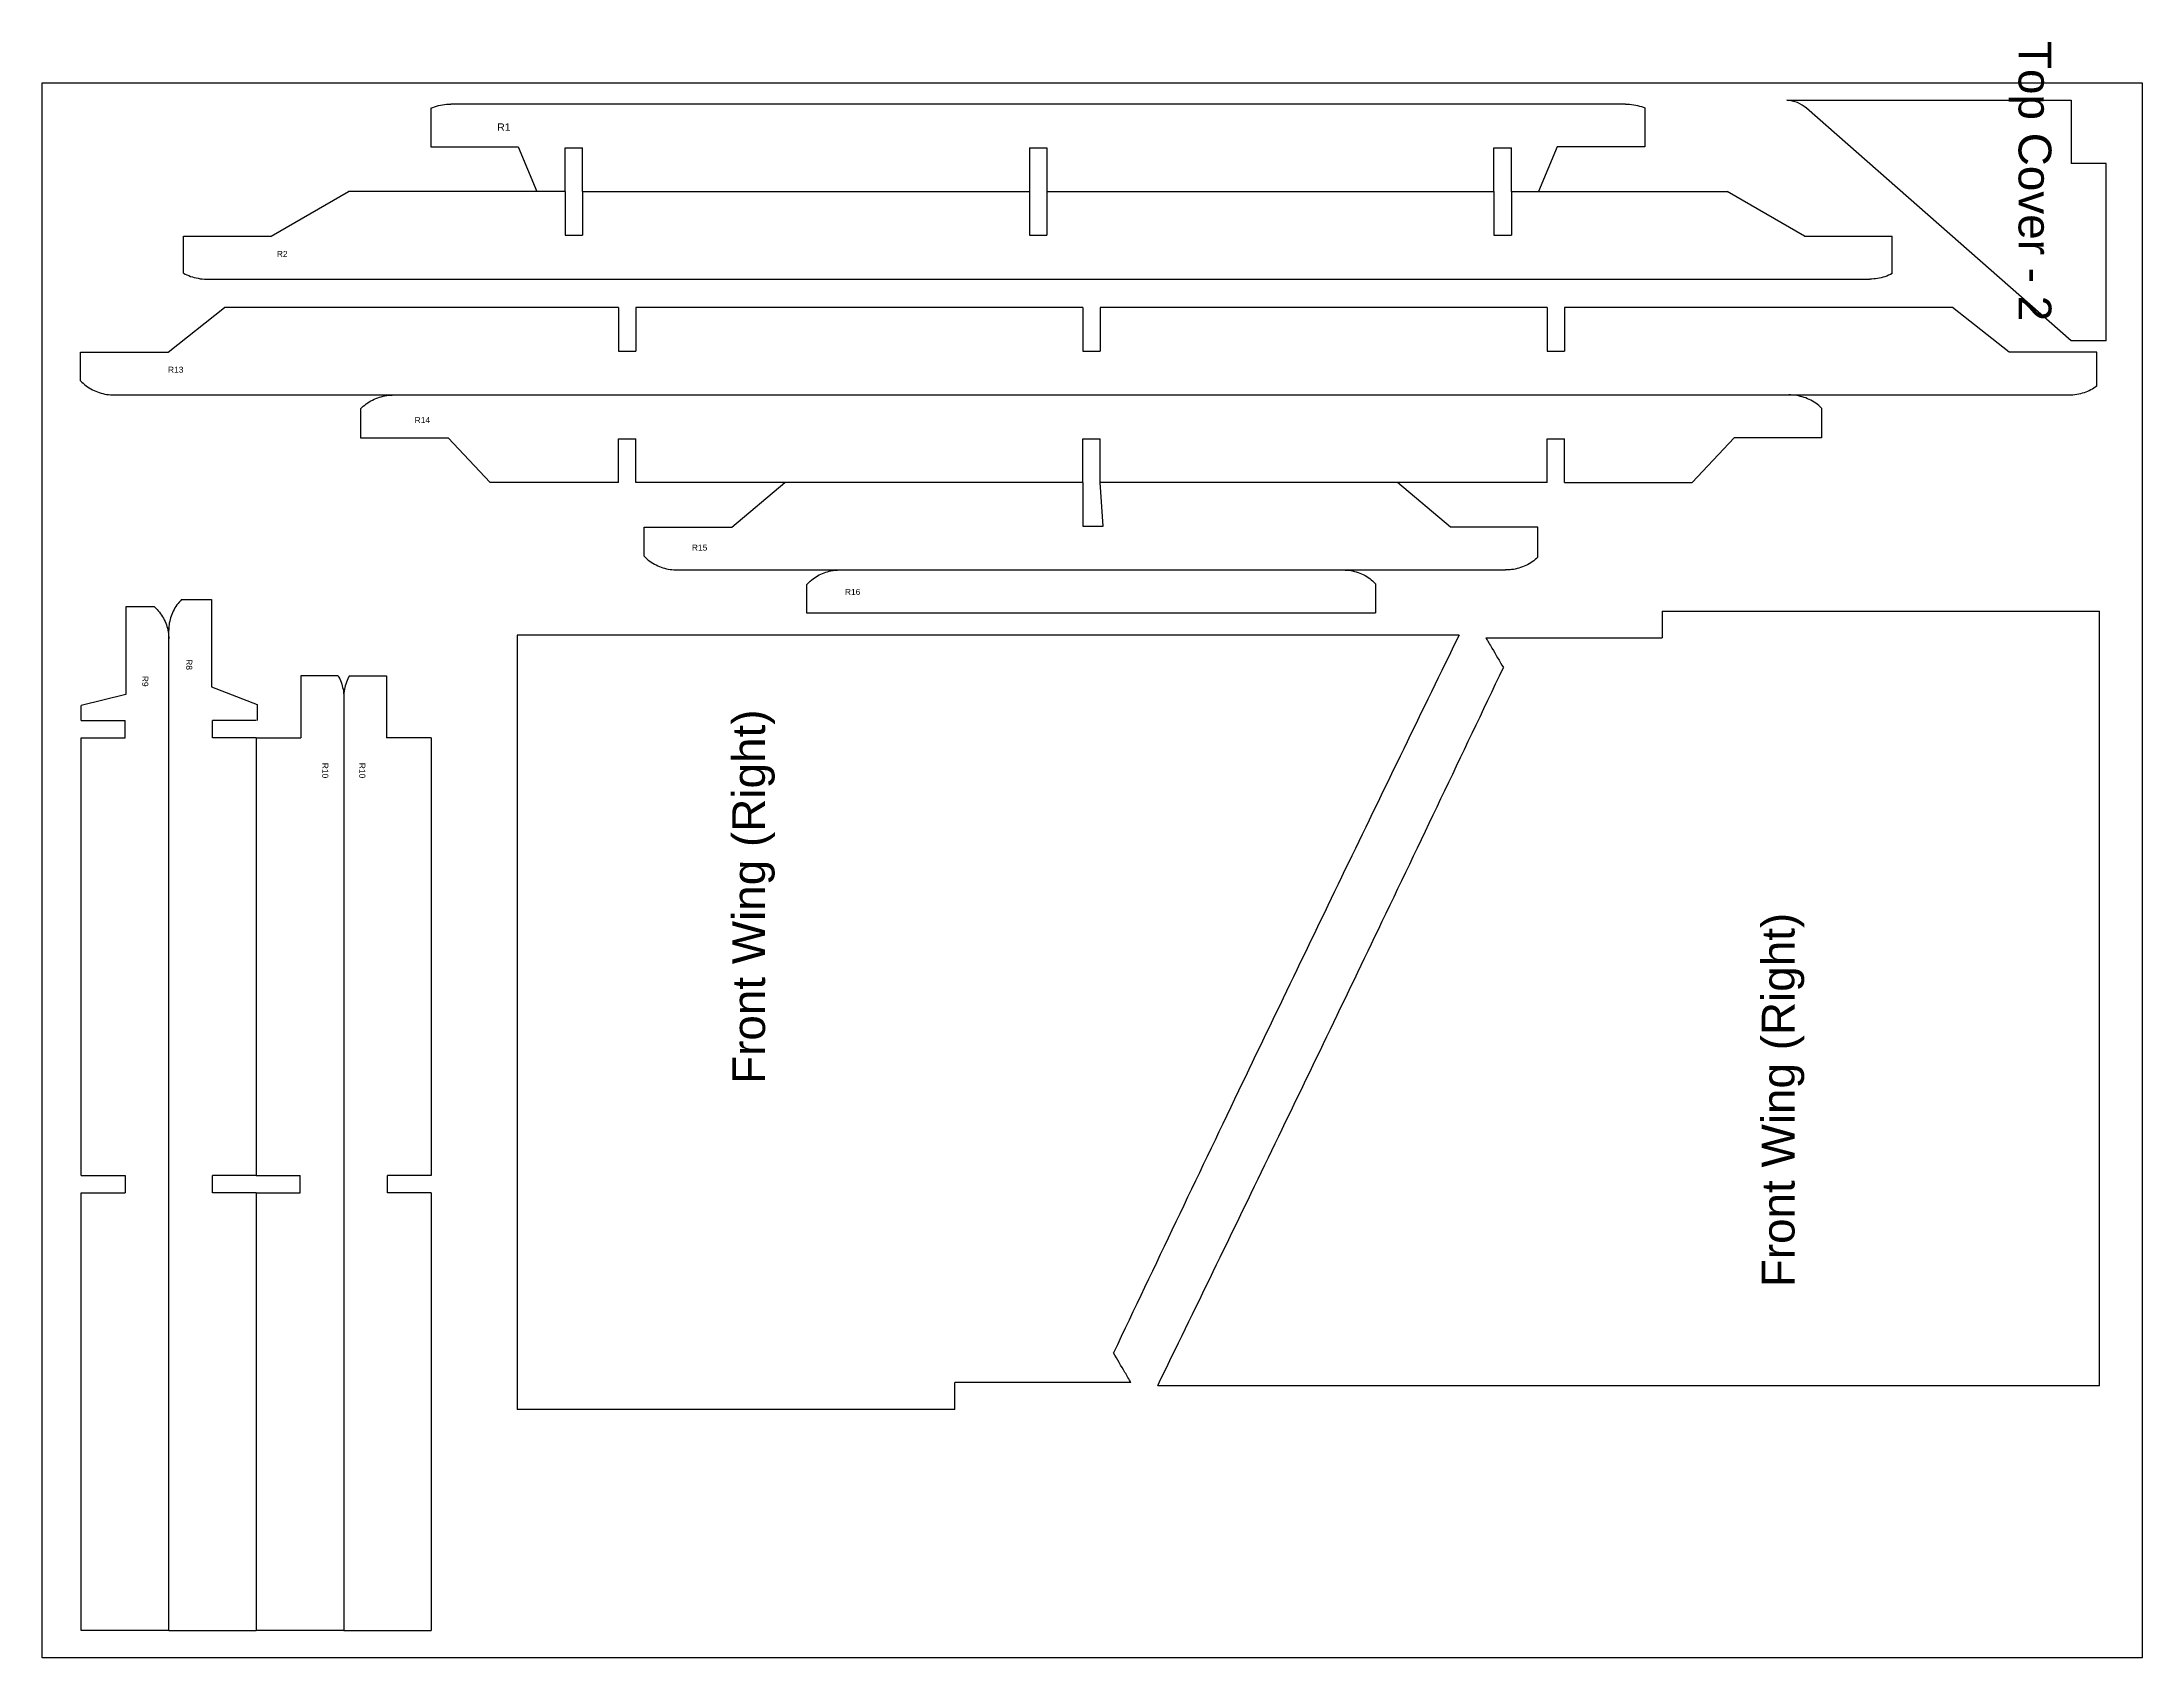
# Model space of a CAD drawing. Header units: millimetres. Extents: x -595 to -457, y 182 to 522.
# Drawn here: x -591.42 to -543.42, y 226.55 to 263.49 of the extents above; entities that cross this region are included whole.
import ezdxf

# ---------------------------------------------------------------- set-up
doc = ezdxf.new("R2010")
doc.units = ezdxf.units.MM
doc.header["$MEASUREMENT"] = 0
doc.layers.add('pic', color=7, linetype='Continuous')
doc.styles.get("Standard").update_dxf_attribs({"font": 'arial.ttf'})

msp = doc.modelspace()

# ---------------------------------------------------------------- texts
for s, height, rotation, p in [('R1', 0.1677, 360, (-581.017, 261.463)), ('R2', 0.1378, 360, (-586.057, 258.578)), ('R8', 0.1378, 270, (-588.129, 249.383)), ('R9', 0.1378, 270, (-589.134, 249.003)), ('R10', 0.1378, 270, (-585.019, 247.016)), ('R10', 0.1378, 270, (-584.172, 247.016))]:
    msp.add_text(s, height=height, rotation=rotation).set_placement(p)
for s, p in [('R13', (-588.544, 255.931)), ('R14', (-582.907, 254.78)), ('R15', (-576.571, 251.866)), ('R16', (-573.072, 250.852))]:
    msp.add_text(s, height=0.1378).set_placement(p)
at = {"char_height": 0.75}
for s, insert, attachment_point, rotation in [('Top Cover - 2', (-546.472, 263.514), 7, 270), ('Front Wing (Right)', (-574.671, 248.234), 9, 90), ('Front Wing (Right)', (-552.116, 235.03), 1, 90)]:
    msp.add_mtext_dynamic_manual_height_columns(s, width=23.1831, gutter_width=1, heights=[0], dxfattribs=dict(at, insert=insert, attachment_point=attachment_point, rotation=rotation))

# ---------------------------------------------------------------- linework, layer by layer
for p, q in [((-551.539, 262.16), (-545.045, 262.16)), ((-582.537, 261.093), (-580.537, 261.093)), ((-580.537, 261.093), (-580.111, 260.072)), ((-579.467, 260.072), (-579.467, 261.072)), ((-579.467, 261.072), (-579.067, 261.072)), ((-579.067, 260.072), (-579.067, 261.072)), ((-568.853, 261.072), (-568.453, 261.072)), ((-558.239, 260.072), (-558.239, 261.072)), ((-558.239, 261.072), (-557.839, 261.072)), ((-557.839, 260.072), (-557.839, 261.072)), ((-556.789, 261.093), (-557.215, 260.072)), ((-554.789, 261.093), (-556.789, 261.093)), ((-586.189, 259.051), (-584.421, 260.072)), ((-579.467, 260.072), (-579.467, 259.072)), ((-579.067, 260.072), (-579.067, 259.072)), ((-568.853, 260.072), (-568.853, 259.072)), ((-568.453, 260.072), (-568.453, 259.072)), ((-558.239, 260.072), (-558.239, 259.072)), ((-557.839, 260.072), (-557.839, 259.072)), ((-551.137, 259.051), (-552.905, 260.072)), ((-588.189, 259.051), (-586.189, 259.051)), ((-579.467, 259.072), (-579.067, 259.072)), ((-568.853, 259.072), (-568.453, 259.072)), ((-558.239, 259.072), (-557.839, 259.072)), ((-551.137, 259.051), (-549.137, 259.051)), ((-587.663, 258.072), (-549.643, 258.072)), ((-588.544, 256.403), (-587.251, 257.423)), ((-578.249, 257.423), (-578.249, 256.423)), ((-577.849, 257.423), (-577.849, 256.423)), ((-567.635, 257.423), (-567.635, 256.423)), ((-567.235, 257.423), (-567.235, 256.423)), ((-557.021, 257.423), (-557.021, 256.423)), ((-556.621, 257.423), (-556.621, 256.423)), ((-546.459, 256.403), (-547.752, 257.423)), ((-590.544, 256.403), (-588.544, 256.403)), ((-578.249, 256.423), (-577.849, 256.423)), ((-567.635, 256.423), (-567.235, 256.423)), ((-557.021, 256.423), (-556.621, 256.423)), ((-544.459, 256.403), (-546.459, 256.403)), ((-589.771, 255.423), (-545.099, 255.423)), ((-584.141, 254.443), (-582.141, 254.443)), ((-582.141, 254.443), (-581.183, 253.423)), ((-578.249, 253.423), (-578.249, 254.423)), ((-578.249, 254.423), (-577.849, 254.423)), ((-577.849, 253.423), (-577.849, 254.423)), ((-567.635, 253.423), (-567.635, 254.423)), ((-567.635, 254.423), (-567.235, 254.423)), ((-567.235, 253.423), (-567.235, 254.423)), ((-557.021, 253.423), (-557.021, 254.423)), ((-557.021, 254.423), (-556.621, 254.423)), ((-556.621, 253.423), (-556.621, 254.423)), ((-552.75, 254.443), (-553.707, 253.423)), ((-550.75, 254.443), (-552.75, 254.443)), ((-575.659, 252.403), (-574.446, 253.423)), ((-567.635, 253.423), (-567.635, 252.423)), ((-567.172, 252.423), (-567.235, 253.423)), ((-559.232, 252.403), (-560.444, 253.423)), ((-577.659, 252.403), (-575.659, 252.403)), ((-567.635, 252.423), (-567.172, 252.423)), ((-557.232, 252.403), (-559.232, 252.403)), ((-576.9, 251.423), (-557.97, 251.423)), ((-589.507, 250.578), (-589.507, 248.578)), ((-587.547, 250.751), (-587.547, 248.751)), ((-588.527, 227.186), (-588.527, 250.05)), ((-587.547, 248.751), (-586.506, 248.349)), ((-585.507, 249.007), (-585.507, 247.586)), ((-583.547, 249.007), (-583.547, 247.586)), ((-589.507, 248.578), (-590.527, 248.329)), ((-586.506, 248.349), (-586.506, 247.986)), ((-584.527, 248.513), (-584.527, 227.186)), ((-590.527, 247.986), (-589.527, 247.986)), ((-589.527, 247.586), (-589.527, 247.986)), ((-586.527, 247.986), (-587.527, 247.986)), ((-587.527, 247.586), (-587.527, 247.986)), ((-590.527, 247.586), (-589.527, 247.586)), ((-586.527, 247.586), (-587.527, 247.586)), ((-586.527, 247.586), (-585.507, 247.586)), ((-582.527, 247.586), (-583.547, 247.586)), ((-590.527, 237.586), (-589.527, 237.586)), ((-590.527, 237.186), (-589.527, 237.186)), ((-589.527, 237.586), (-589.527, 237.186)), ((-586.527, 237.586), (-587.527, 237.586)), ((-587.527, 237.186), (-587.527, 237.586)), ((-586.527, 237.186), (-587.527, 237.186)), ((-586.527, 237.586), (-585.527, 237.586)), ((-586.527, 237.186), (-585.527, 237.186)), ((-585.527, 237.186), (-585.527, 237.586)), ((-582.527, 237.586), (-583.527, 237.586)), ((-583.527, 237.186), (-583.527, 237.586)), ((-582.527, 237.186), (-583.527, 237.186))]:
    msp.add_line(p, q)
at = {"color": 7, "linetype": 'Continuous', "lineweight": 25}
for p, q in [((-545.045, 262.16), (-545.045, 260.714)), ((-582.537, 261.975), (-582.537, 261.093)), ((-555.228, 262.072), (-582.077, 262.072)), ((-554.789, 261.984), (-554.789, 261.093)), ((-545.045, 256.663), (-551.096, 261.975)), ((-568.853, 261.072), (-568.853, 260.072)), ((-568.453, 261.072), (-568.453, 260.072)), ((-544.245, 260.714), (-545.045, 260.714)), ((-544.245, 256.663), (-544.245, 260.714)), ((-579.067, 260.072), (-568.853, 260.072)), ((-568.453, 260.072), (-558.239, 260.072)), ((-557.839, 260.072), (-552.905, 260.072)), ((-588.189, 258.208), (-588.189, 259.051)), ((-549.137, 258.197), (-549.137, 259.051)), ((-578.249, 257.423), (-587.251, 257.423)), ((-567.635, 257.423), (-577.849, 257.423)), ((-557.021, 257.423), (-567.235, 257.423)), ((-547.752, 257.423), (-556.621, 257.423)), ((-590.544, 255.749), (-590.544, 256.403)), ((-544.245, 256.663), (-545.045, 256.663)), ((-544.459, 255.63), (-544.459, 256.403)), ((-584.141, 255.105), (-584.141, 254.443)), ((-550.75, 255.125), (-550.75, 254.443)), ((-578.249, 253.423), (-581.183, 253.423)), ((-567.635, 253.423), (-577.849, 253.423)), ((-557.021, 253.423), (-567.235, 253.423)), ((-556.621, 253.423), (-553.707, 253.423)), ((-577.659, 251.737), (-577.659, 252.403)), ((-557.232, 251.716), (-557.232, 252.403)), ((-573.948, 251.083), (-573.948, 250.443)), ((-560.942, 251.105), (-560.942, 250.443)), ((-588.852, 250.578), (-589.507, 250.578)), ((-588.232, 250.751), (-587.547, 250.751)), ((-573.948, 250.443), (-560.942, 250.443)), ((-554.395, 250.485), (-544.395, 250.485)), ((-554.395, 250.485), (-554.395, 249.871)), ((-544.395, 232.785), (-544.395, 250.485)), ((-559.033, 249.936), (-580.56, 249.936)), ((-580.56, 249.936), (-580.56, 232.236)), ((-558.421, 249.871), (-554.395, 249.871)), ((-584.659, 249.007), (-585.507, 249.007)), ((-584.395, 249.007), (-583.547, 249.007)), ((-590.527, 247.986), (-590.527, 248.329)), ((-590.527, 237.586), (-590.527, 247.586)), ((-586.527, 247.586), (-586.527, 237.586)), ((-586.527, 247.586), (-586.527, 237.586)), ((-582.527, 247.586), (-582.527, 237.586)), ((-590.527, 227.186), (-590.527, 237.186)), ((-586.527, 237.186), (-586.527, 227.186)), ((-586.527, 237.186), (-586.527, 227.186)), ((-582.527, 237.186), (-582.527, 227.186)), ((-566.533, 232.85), (-570.56, 232.85)), ((-570.56, 232.236), (-570.56, 232.85)), ((-565.922, 232.785), (-544.395, 232.785)), ((-570.56, 232.236), (-580.56, 232.236)), ((-588.527, 227.186), (-590.527, 227.186)), ((-588.527, 227.186), (-586.527, 227.186)), ((-584.527, 227.186), (-586.527, 227.186)), ((-584.527, 227.186), (-582.527, 227.186))]:
    msp.add_line(p, q, dxfattribs=at)
msp.add_arc((-551.591, 261.412), 0.75, 48.7163, 86.0252, dxfattribs=at)
for points, knots in [([(-582.537, 261.975), (-582.426, 262.026), (-582.303, 262.057), (-582.181, 262.067), (-582.147, 262.07), (-582.112, 262.072), (-582.077, 262.072)], [0, 0, 0, 0, 0.00934647, 0.00934647, 0.00934647, 0.01194708, 0.01194708, 0.01194708, 0.01194708]), ([(-555.228, 262.072), (-555.105, 262.072), (-554.98, 262.053), (-554.863, 262.013), (-554.838, 262.004), (-554.813, 261.994), (-554.789, 261.984)], [0, 0, 0, 0, 0.00940012, 0.00940012, 0.00940012, 0.01140239, 0.01140239, 0.01140239, 0.01140239]), ([(-588.189, 258.208), (-588.087, 258.15), (-587.973, 258.109), (-587.857, 258.089), (-587.793, 258.077), (-587.728, 258.072), (-587.663, 258.072)], [0, 0, 0, 0, 0.0089514, 0.0089514, 0.0089514, 0.01384508, 0.01384508, 0.01384508, 0.01384508]), ([(-549.137, 258.197), (-549.241, 258.141), (-549.356, 258.103), (-549.473, 258.085), (-549.529, 258.076), (-549.586, 258.072), (-549.643, 258.072)], [0, 0, 0, 0, 0.00898775, 0.00898775, 0.00898775, 0.01326879, 0.01326879, 0.01326879, 0.01326879]), ([(-590.544, 255.749), (-590.467, 255.666), (-590.373, 255.595), (-590.272, 255.543), (-590.172, 255.491), (-590.061, 255.455), (-589.949, 255.437), (-589.891, 255.428), (-589.831, 255.423), (-589.771, 255.423)], [0, 0, 0, 0, 0.00864997, 0.00864997, 0.00864997, 0.01726803, 0.01726803, 0.01726803, 0.02176095, 0.02176095, 0.02176095, 0.02176095]), ([(-584.141, 255.105), (-584.063, 255.187), (-583.969, 255.256), (-583.869, 255.307), (-583.768, 255.358), (-583.658, 255.393), (-583.546, 255.41), (-583.489, 255.419), (-583.432, 255.423), (-583.374, 255.423)], [0, 0, 0, 0, 0.00861142, 0.00861142, 0.00861142, 0.01718749, 0.01718749, 0.01718749, 0.02153971, 0.02153971, 0.02153971, 0.02153971]), ([(-550.75, 255.125), (-550.83, 255.206), (-550.927, 255.272), (-551.03, 255.321), (-551.132, 255.369), (-551.244, 255.401), (-551.357, 255.415), (-551.403, 255.42), (-551.45, 255.423), (-551.497, 255.423)], [0, 0, 0, 0, 0.00867199, 0.00867199, 0.00867199, 0.01730839, 0.01730839, 0.01730839, 0.02081926, 0.02081926, 0.02081926, 0.02081926]), ([(-545.099, 255.423), (-544.977, 255.423), (-544.853, 255.443), (-544.738, 255.483), (-544.639, 255.518), (-544.544, 255.567), (-544.459, 255.63)], [0, 0, 0, 0, 0.00929689, 0.00929689, 0.00929689, 0.01727302, 0.01727302, 0.01727302, 0.01727302]), ([(-577.659, 251.737), (-577.582, 251.655), (-577.489, 251.587), (-577.389, 251.537), (-577.289, 251.487), (-577.18, 251.453), (-577.07, 251.436), (-577.014, 251.427), (-576.957, 251.423), (-576.9, 251.423)], [0, 0, 0, 0, 0.00852012, 0.00852012, 0.00852012, 0.01700441, 0.01700441, 0.01700441, 0.02128222, 0.02128222, 0.02128222, 0.02128222]), ([(-557.232, 251.716), (-557.312, 251.637), (-557.407, 251.571), (-557.509, 251.524), (-557.611, 251.476), (-557.722, 251.445), (-557.833, 251.431), (-557.879, 251.426), (-557.924, 251.423), (-557.97, 251.423)], [0, 0, 0, 0, 0.00858157, 0.00858157, 0.00858157, 0.01712687, 0.01712687, 0.01712687, 0.02056248, 0.02056248, 0.02056248, 0.02056248]), ([(-573.948, 251.083), (-573.878, 251.165), (-573.791, 251.236), (-573.697, 251.29), (-573.603, 251.343), (-573.499, 251.382), (-573.393, 251.403), (-573.325, 251.416), (-573.255, 251.423), (-573.186, 251.423)], [0, 0, 0, 0, 0.00826351, 0.00826351, 0.00826351, 0.01650438, 0.01650438, 0.01650438, 0.02172565, 0.02172565, 0.02172565, 0.02172565]), ([(-561.684, 251.423), (-561.569, 251.423), (-561.452, 251.404), (-561.343, 251.366), (-561.234, 251.329), (-561.129, 251.271), (-561.04, 251.198), (-561.005, 251.169), (-560.972, 251.138), (-560.942, 251.105)], [0, 0, 0, 0, 0.00878889, 0.00878889, 0.00878889, 0.01760612, 0.01760612, 0.01760612, 0.02098145, 0.02098145, 0.02098145, 0.02098145]), ([(-588.852, 250.578), (-588.771, 250.504), (-588.701, 250.416), (-588.648, 250.32), (-588.595, 250.224), (-588.558, 250.117), (-588.54, 250.009), (-588.531, 249.956), (-588.527, 249.902), (-588.527, 249.848)], [0, 0, 0, 0, 0.0083603, 0.0083603, 0.0083603, 0.01671991, 0.01671991, 0.01671991, 0.02078422, 0.02078422, 0.02078422, 0.02078422]), ([(-588.232, 250.751), (-588.311, 250.674), (-588.377, 250.583), (-588.426, 250.484), (-588.474, 250.386), (-588.506, 250.278), (-588.52, 250.169), (-588.524, 250.13), (-588.527, 250.09), (-588.527, 250.05)], [0, 0, 0, 0, 0.00836075, 0.00836075, 0.00836075, 0.0167214, 0.0167214, 0.0167214, 0.0196995, 0.0196995, 0.0196995, 0.0196995]), ([(-559.033, 249.936), (-559.879, 248.202), (-560.722, 246.466), (-561.563, 244.729), (-562.403, 242.992), (-563.24, 241.254), (-564.075, 239.515), (-565.031, 237.521), (-565.984, 235.525), (-566.934, 233.528)], [0, 0, 0, 0, 0.1470262, 0.1470262, 0.1470262, 0.2940524, 0.2940524, 0.2940524, 0.46255, 0.46255, 0.46255, 0.46255]), ([(-558.421, 249.871), (-558.376, 249.794), (-558.33, 249.716), (-558.284, 249.638), (-558.196, 249.49), (-558.108, 249.341), (-558.021, 249.193)], [0, 0, 0, 0, 0.00687356, 0.00687356, 0.00687356, 0.02002081, 0.02002081, 0.02002081, 0.02002081]), ([(-565.922, 232.785), (-565.075, 234.519), (-564.232, 236.255), (-563.392, 237.992), (-562.551, 239.728), (-561.714, 241.467), (-560.879, 243.206), (-559.923, 245.2), (-558.97, 247.195), (-558.021, 249.193)], [0, 0, 0, 0, 0.1470262, 0.1470262, 0.1470262, 0.2940524, 0.2940524, 0.2940524, 0.46255, 0.46255, 0.46255, 0.46255]), ([(-584.659, 249.007), (-584.603, 248.911), (-584.564, 248.804), (-584.544, 248.695), (-584.532, 248.635), (-584.527, 248.574), (-584.527, 248.513)], [0, 0, 0, 0, 0.00845604, 0.00845604, 0.00845604, 0.01306495, 0.01306495, 0.01306495, 0.01306495]), ([(-584.395, 249.007), (-584.45, 248.911), (-584.49, 248.804), (-584.51, 248.695), (-584.521, 248.635), (-584.527, 248.574), (-584.527, 248.513)], [0, 0, 0, 0, 0.00845604, 0.00845604, 0.00845604, 0.01306495, 0.01306495, 0.01306495, 0.01306495]), ([(-566.533, 232.85), (-566.579, 232.927), (-566.625, 233.005), (-566.671, 233.083), (-566.758, 233.231), (-566.846, 233.38), (-566.934, 233.528)], [0, 0, 0, 0, 0.00687356, 0.00687356, 0.00687356, 0.02002081, 0.02002081, 0.02002081, 0.02002081])]:
    msp.add_open_spline(points, degree=3, knots=knots, dxfattribs=at)
msp.add_open_spline([(-579.467, 260.072), (-581.118, 260.072), (-582.77, 260.072), (-584.421, 260.072)], degree=3, dxfattribs=at)
at = {"layer": 'pic', "color": 1}
msp.add_lwpolyline([(-591.424, 262.555), (-543.424, 262.555), (-543.424, 226.555), (-591.424, 226.555)], close=True, dxfattribs=at)

msp.set_redraw_order([(e.dxf.handle, doc.entitydb.next_handle()) for e in msp.query("TEXT MTEXT ATTDEF DIMENSION ARC_DIMENSION")])  # texts and dimensions are drawn at this point

doc.saveas('drawing.dxf')
